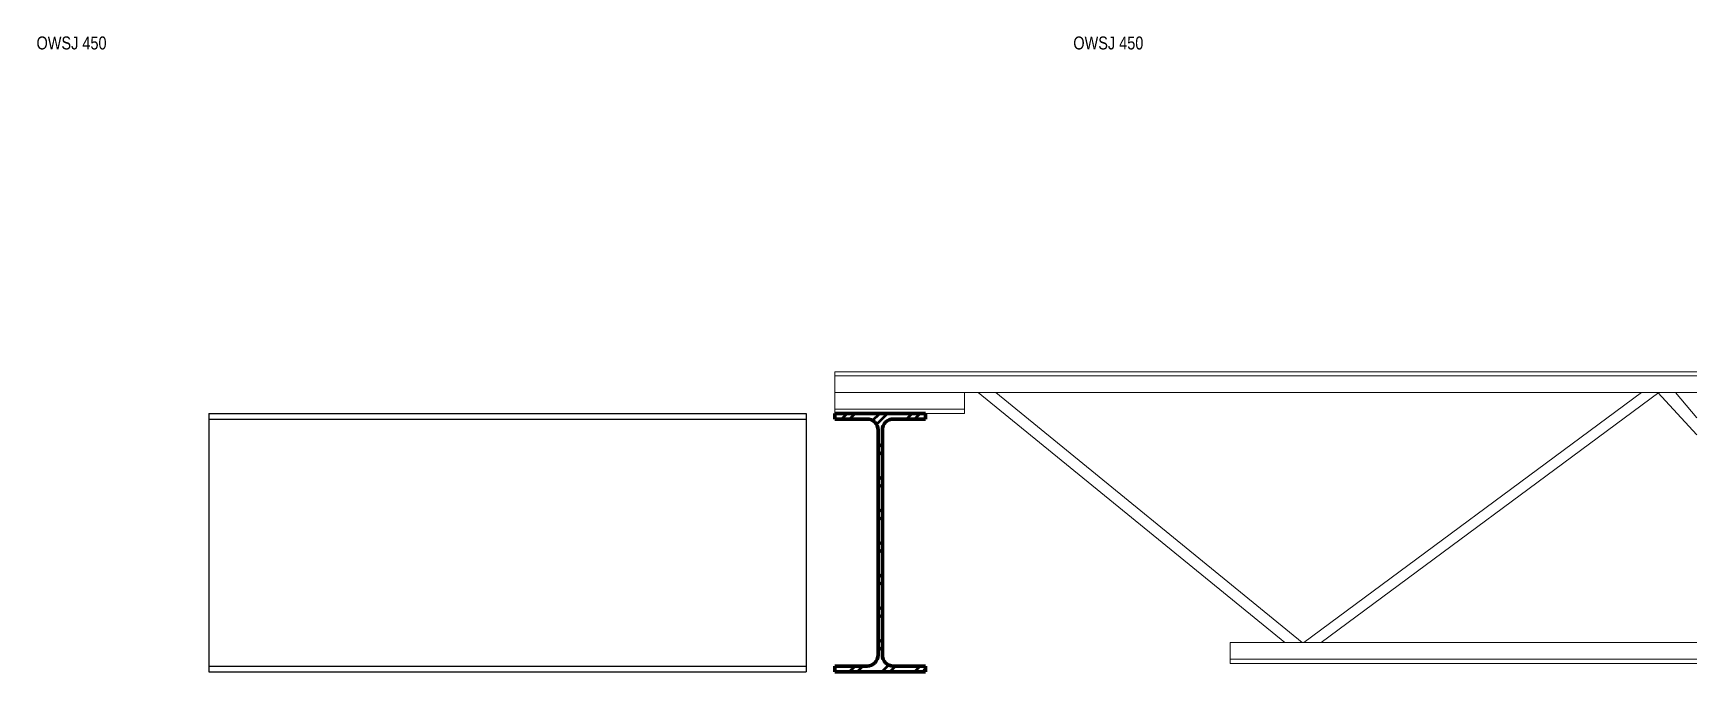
# Model space of a CAD drawing. Header units: millimetres. Extents: x -31954 to 493870, y 99509 to 604061.
# Drawn here: x 101352 to 103919, y 180041 to 181026 of the extents above; entities that cross this region are included whole.
import ezdxf

# ---------------------------------------------------------------- set-up
doc = ezdxf.new("R2010")
doc.units = ezdxf.units.MM
doc.header["$LTSCALE"] = 10
for name, color, linetype, lineweight in [('A-ANNOTATIONS', 1, 'Continuous', 9), ('A-DETL-GENF', 3, 'Continuous', 9), ('S-COLUMN-STEEL-PLAN', 4, 'Continuous', 50), ('S-COLUMN-STEEL-SECTION', 4, 'Continuous', 25)]:
    doc.layers.add(name, color=color, linetype=linetype, lineweight=lineweight)
doc.styles.add('AnnoText', font='arial.ttf', dxfattribs={"width": 0.8, "height": 2})

msp = doc.modelspace()

# ---------------------------------------------------------------- texts
at = {"layer": 'A-ANNOTATIONS', "char_height": 20, "attachment_point": 1, "line_spacing_factor": 0.938532, "style": 'AnnoText', "bg_fill": 3, "box_fill_scale": 1.25, "bg_fill_color": 0, "bg_fill_transparency": 0}
for insert, width in [((101357.1, 181021.4), 189.927), ((102957.1, 181021.4), 159.357)]:
    msp.add_mtext('\\fArial|b0|i0|c0|p34|;OWSJ 450', dxfattribs=dict(at, insert=insert, width=width))

# ---------------------------------------------------------------- blocks, each defined once
blk = doc.blocks.new('M_K-Series Bar Joist-Side - 18K6-170766-Level 2')
at = {"layer": 'A-DETL-GENF'}
for p, q in [((-100, 63.5), (1229.9, 63.5)), ((-100, 63.5), (-100, -0.5)), ((-100, 57.2), (1229.9, 57.2)), ((-100, 31.5), (1229.9, 31.5)), ((100, -0.5), (100, 31.5)), ((594.1, -354.5), (121.2, 31.5)), ((148.4, 31.5), (621.3, -354.5)), ((1144.9, 31.5), (623.7, -354.5)), ((1171.5, 31.5), (650.4, -354.5)), ((1169.8, 31.5), (1229.9, -33.9)), ((1197, 31.5), (1229.9, -7.3)), ((-100, 5.8), (100, 5.8)), ((-100, -0.5), (100, -0.5)), ((510, -386.5), (510, -354.5)), ((510, -354.5), (1229.9, -354.5)), ((510, -380.1), (1229.9, -380.1)), ((510, -386.5), (1229.9, -386.5))]:
    blk.add_line(p, q, dxfattribs=at)

# ---------------------------------------------------------------- hatches: boundary and pattern name
at = {"layer": 'S-COLUMN-STEEL-PLAN'}
h = msp.add_hatch(dxfattribs=at)
h.set_pattern_fill('FP_9', color=256, style=0, pattern_type=2)
h.set_pattern_definition([(45, (114796.326, 179250.757), (-25.14472, 25.14472), []), (45, (114796.326, 179288.857), (-25.14472, 25.14472), [])])
h.paths.add_polyline_path([(102729.2, 180040.5), (102729.2, 180049.3), (102679.6, 180049.3), (102675.2, 180049.9), (102671, 180051.6), (102667.4, 180054.4), (102664.7, 180057.9), (102663, 180062.1), (102662.4, 180066.5), (102662.4, 180413.5), (102663, 180418), (102664.7, 180422.1), (102667.4, 180425.7), (102671, 180428.4), (102675.2, 180430.1), (102679.6, 180430.7), (102729.2, 180430.7), (102729.2, 180439.5), (102589.2, 180439.5), (102589.2, 180430.7), (102638.8, 180430.7), (102643.3, 180430.1), (102647.4, 180428.4), (102651, 180425.7), (102653.7, 180422.1), (102655.4, 180418), (102656, 180413.5), (102656, 180066.5), (102655.4, 180062.1), (102653.7, 180057.9), (102651, 180054.4), (102647.4, 180051.6), (102643.3, 180049.9), (102638.8, 180049.3), (102589.2, 180049.3), (102589.2, 180040.5)], flags=0)

# ---------------------------------------------------------------- linework, layer by layer
at = {"layer": 'S-COLUMN-STEEL-PLAN', "lineweight": 70}
for p, q in [((102589.2, 180439.5), (102729.2, 180439.5)), ((102589.2, 180430.7), (102589.2, 180439.5)), ((102729.2, 180439.5), (102729.2, 180430.7)), ((102638.8, 180430.7), (102589.2, 180430.7)), ((102729.2, 180430.7), (102679.6, 180430.7)), ((102656, 180066.5), (102656, 180413.5)), ((102662.4, 180413.5), (102662.4, 180066.5)), ((102589.2, 180040.5), (102589.2, 180049.3)), ((102589.2, 180049.3), (102638.8, 180049.3)), ((102729.2, 180040.5), (102589.2, 180040.5)), ((102679.6, 180049.3), (102729.2, 180049.3)), ((102729.2, 180049.3), (102729.2, 180040.5))]:
    msp.add_line(p, q, dxfattribs=at)
for centre, start, end in [((102638.8, 180413.5), 0, 90), ((102679.6, 180413.5), 90, 180), ((102638.8, 180066.5), 270, 0), ((102679.6, 180066.5), 180, 270)]:
    msp.add_arc(centre, 17.2, start, end, dxfattribs=at)
at = {"layer": 'S-COLUMN-STEEL-SECTION'}
for p, q in [((101623, 180439.5), (102544.8, 180439.5)), ((101623, 180439.5), (101623, 180040.5)), ((102544.8, 180439.5), (102544.8, 180040.5)), ((101623, 180430.7), (102544.8, 180430.7)), ((101623, 180049.3), (102544.8, 180049.3)), ((101623, 180040.5), (102544.8, 180040.5))]:
    msp.add_line(p, q, dxfattribs=at)

# ---------------------------------------------------------------- block references
at = {"layer": 'A-DETL-GENF'}
msp.add_blockref('M_K-Series Bar Joist-Side - 18K6-170766-Level 2', (102689.2, 180440), dxfattribs=at)

msp.set_redraw_order([(e.dxf.handle, doc.entitydb.next_handle()) for e in msp.query("TEXT MTEXT ATTDEF DIMENSION ARC_DIMENSION")])  # texts and dimensions are drawn at this point

doc.saveas('drawing.dxf')
